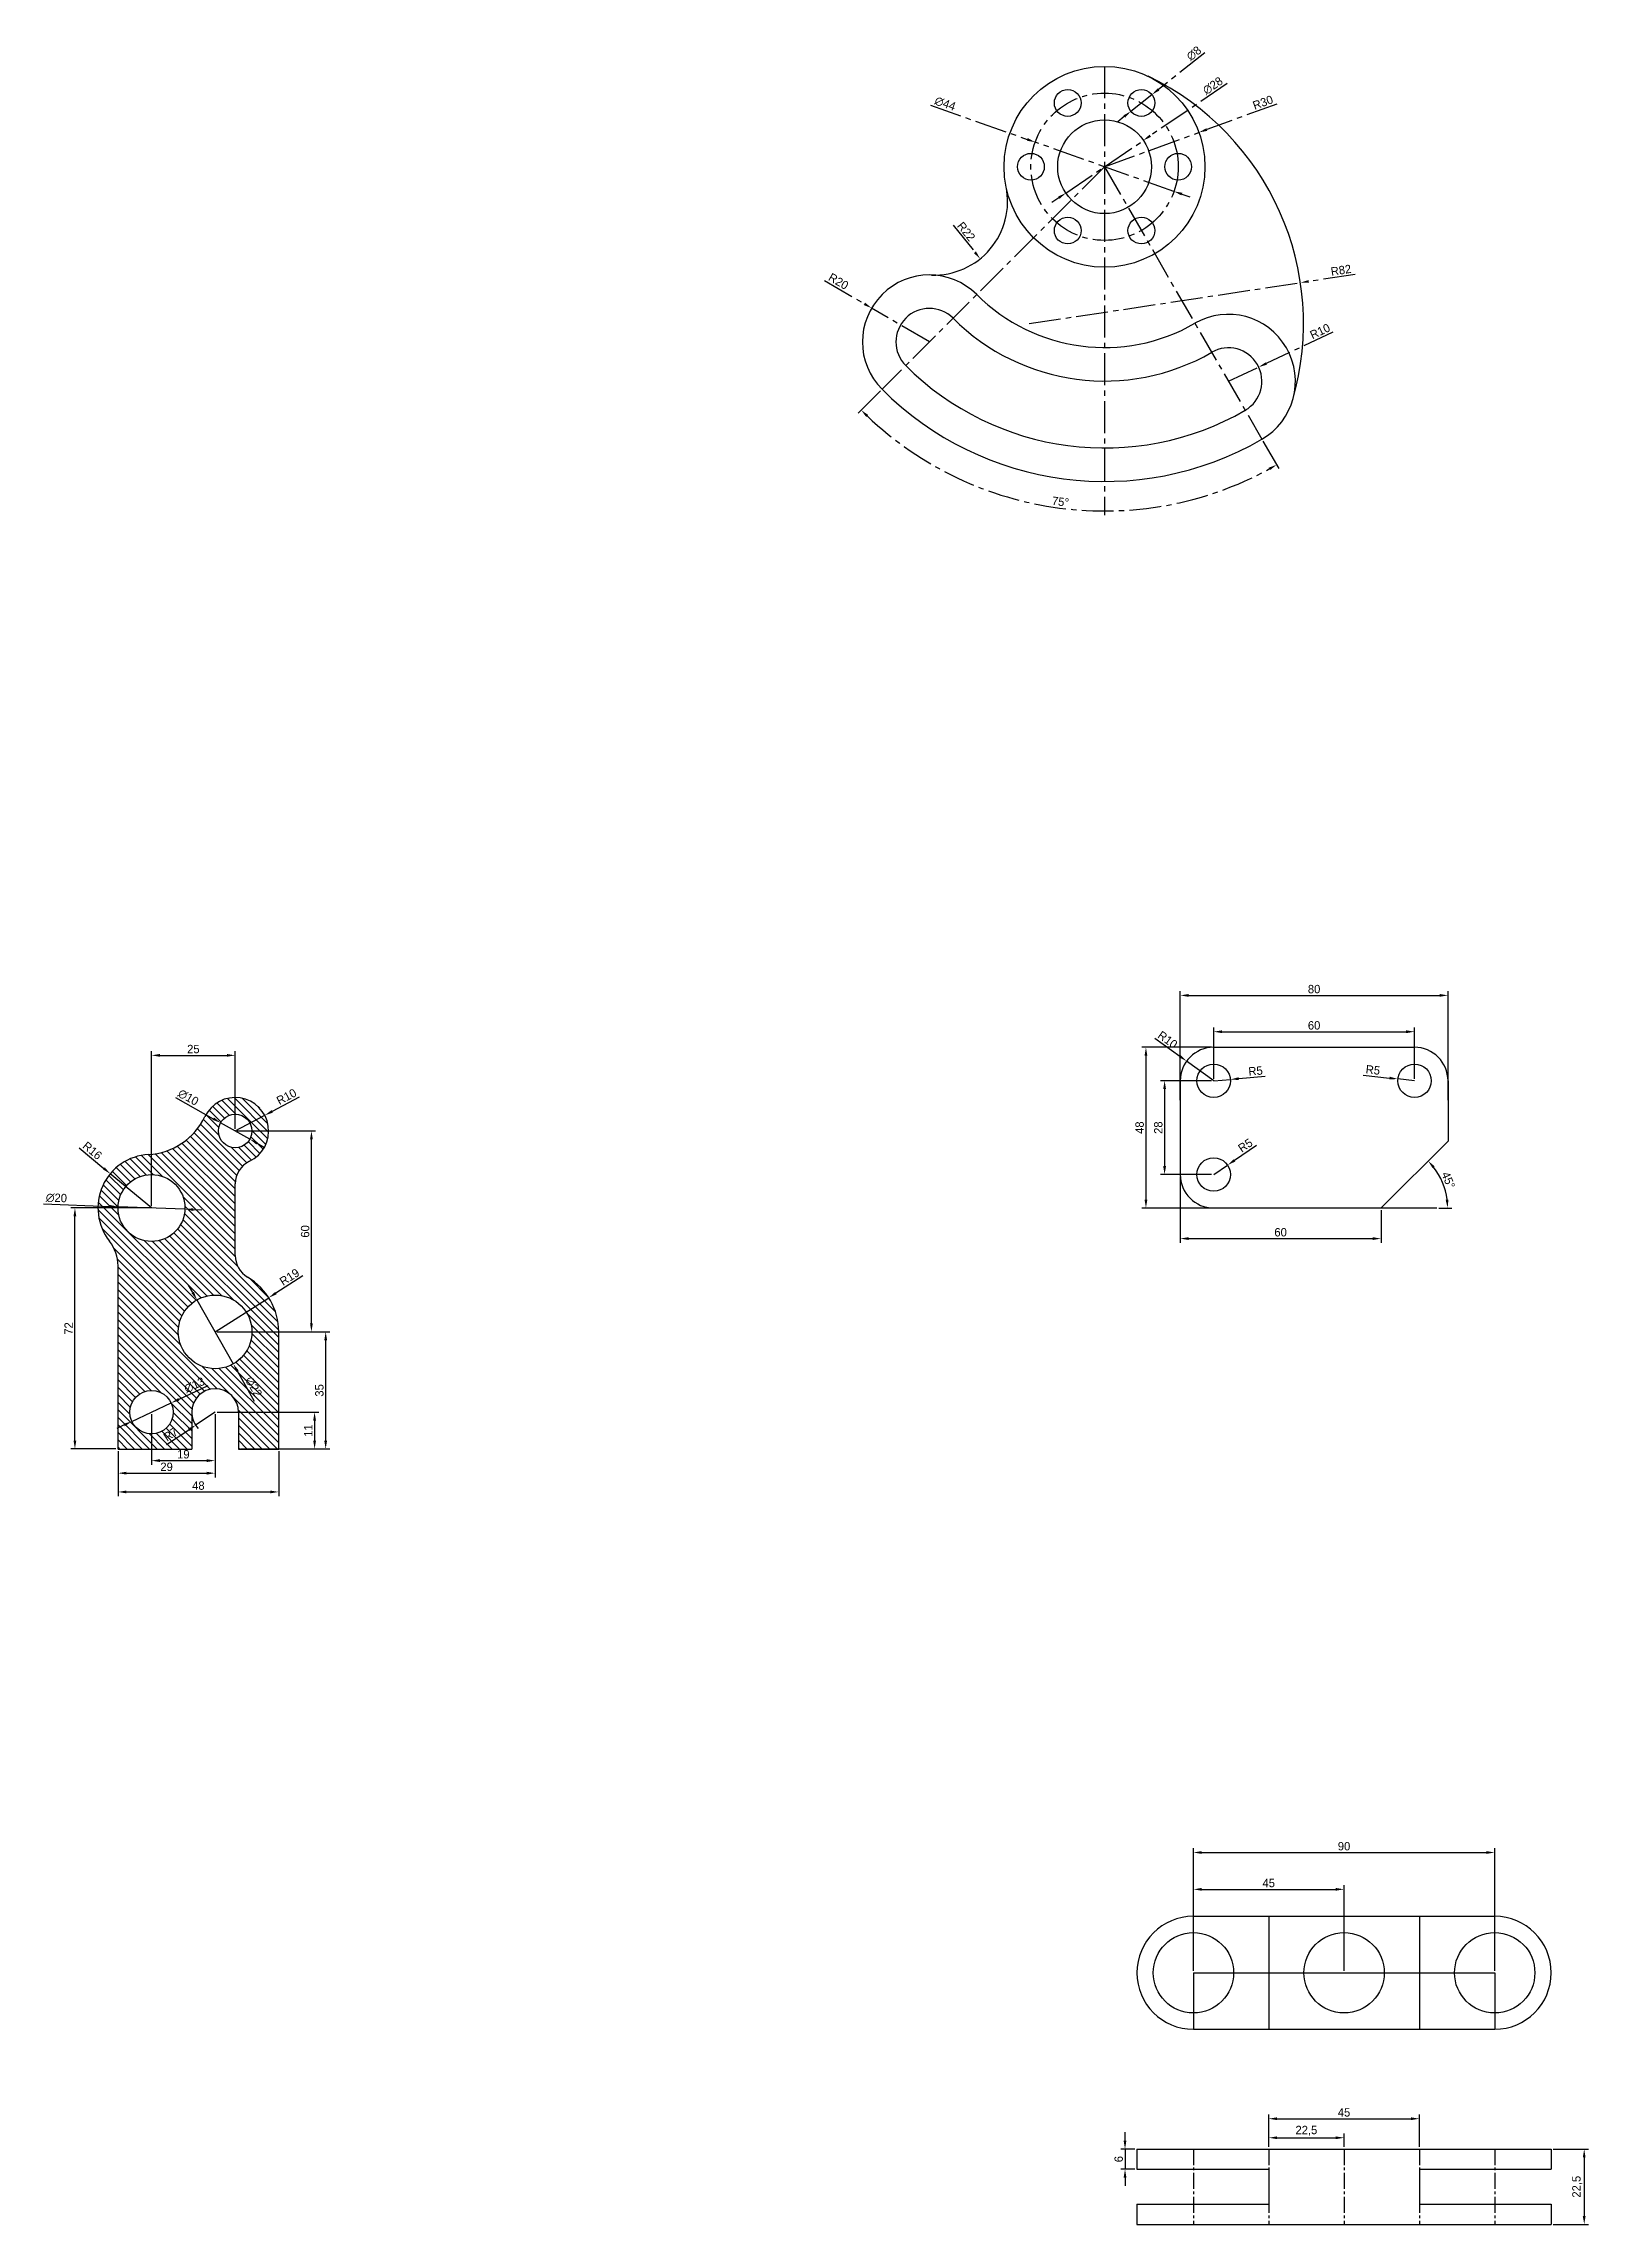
# Model space of a CAD drawing. Header units: millimetres. Extents: x -11614 to -3042, y 13178 to 15416.
# Drawn here: x -6159 to -5697, y 13410 to 14061 of the extents above; entities that cross this region are included whole.
import ezdxf

# ---------------------------------------------------------------- set-up
doc = ezdxf.new("R2010")
doc.units = ezdxf.units.MM
doc.header["$LTSCALE"] = 0.5
doc.header["$PDMODE"] = 34
doc.linetypes.add('CENTER2', pattern=[28.575, 19.05, -3.175, 3.175, -3.175])
doc.dimstyles.new('ISO-25', dxfattribs={"dimtxt": 2.5, "dimasz": 2.5, "dimexe": 1.25, "dimexo": 0.625, "dimtad": 1, "dimtxsty": 'Standard', "dimcen": 2.5, "dimadec": 0, "dimazin": 0, "dimtfac": 1, "dimtmove": 0, "dimatfit": 3, "dimfxl": 1, "dimarcsym": 0})

msp = doc.modelspace()

# ---------------------------------------------------------------- blocks, each defined once
blk = doc.blocks.new('*D226')
at = {"color": 0, "linetype": 'Continuous', "lineweight": -2, "ltscale": 0.5, "transparency": 16777216}
for p, q in [((-6132.61, 13649.76), (-6120.84, 13655.29)), ((-6109.9, 13660.42), (-6118.58, 13656.35)), ((-6134.87, 13648.7), (-6137.13, 13647.64))]:
    blk.add_line(p, q, dxfattribs=at)
at = {"color": 0, "linetype": 'Continuous', "ltscale": 0.5, "transparency": 16777216}
for points in [[(-6118.75, 13656.73), (-6118.4, 13655.97), (-6120.84, 13655.29)], [(-6135.05, 13649.08), (-6134.69, 13648.32), (-6132.61, 13649.76)]]:
    blk.add_solid(points, dxfattribs=at)
at = {"layer": 'Defpoints', "color": 0, "linetype": 'Continuous', "ltscale": 0.5, "transparency": 16777216}
for p in [(-6120.84, 13655.29), (-6132.61, 13649.76)]:
    blk.add_point(p, dxfattribs=at)
at = {"color": 0, "linetype": 'Continuous', "ltscale": 0.5, "transparency": 16777216, "insert": (-6113.9, 13660.61), "char_height": 2.5, "attachment_point": 5, "rotation": 25.14599}
blk.add_mtext('∅13', dxfattribs=at)
blk = doc.blocks.new('*D227')
at = {"color": 0, "linetype": 'Continuous', "lineweight": -2, "ltscale": 0.5, "transparency": 16777216}
for p, q in [((-6114.39, 13688.26), (-6115.63, 13690.44)), ((-6113.16, 13686.09), (-6102.29, 13666.96)), ((-6095.91, 13655.73), (-6101.05, 13664.79))]:
    blk.add_line(p, q, dxfattribs=at)
at = {"color": 0, "linetype": 'Continuous', "ltscale": 0.5, "transparency": 16777216}
for points in [[(-6114.03, 13688.47), (-6114.76, 13688.06), (-6113.16, 13686.09)], [(-6100.69, 13664.99), (-6101.42, 13664.58), (-6102.29, 13666.96)]]:
    blk.add_solid(points, dxfattribs=at)
at = {"layer": 'Defpoints', "color": 0, "linetype": 'Continuous', "ltscale": 0.5, "transparency": 16777216}
for p in [(-6113.16, 13686.09), (-6102.29, 13666.96)]:
    blk.add_point(p, dxfattribs=at)
at = {"color": 0, "linetype": 'Continuous', "ltscale": 0.5, "transparency": 16777216, "insert": (-6096.23, 13660.1), "char_height": 2.5, "attachment_point": 5, "rotation": 299.60431}
blk.add_mtext('∅22', dxfattribs=at)
blk = doc.blocks.new('*D228')
at = {"color": 0, "linetype": 'Continuous', "lineweight": -2, "ltscale": 0.5, "transparency": 16777216}
for p, q in [((-6158.95, 13714.77), (-6139.21, 13714.01)), ((-6116.73, 13713.14), (-6136.72, 13713.91)), ((-6114.23, 13713.04), (-6111.73, 13712.95))]:
    blk.add_line(p, q, dxfattribs=at)
at = {"color": 0, "linetype": 'Continuous', "ltscale": 0.5, "transparency": 16777216}
for points in [[(-6139.2, 13714.42), (-6139.23, 13713.59), (-6136.72, 13713.91)], [(-6114.22, 13713.46), (-6114.25, 13712.63), (-6116.73, 13713.14)]]:
    blk.add_solid(points, dxfattribs=at)
at = {"layer": 'Defpoints', "color": 0, "linetype": 'Continuous', "ltscale": 0.5, "transparency": 16777216}
for p in [(-6136.72, 13713.91), (-6116.73, 13713.14)]:
    blk.add_point(p, dxfattribs=at)
at = {"color": 0, "linetype": 'Continuous', "ltscale": 0.5, "transparency": 16777216, "insert": (-6155.13, 13716.5), "char_height": 2.5, "attachment_point": 5, "rotation": 357.78752}
blk.add_mtext('∅20', dxfattribs=at)
blk = doc.blocks.new('*D229')
at = {"color": 0, "linetype": 'Continuous', "lineweight": -2, "ltscale": 0.5, "transparency": 16777216}
for p, q in [((-6119.57, 13746.55), (-6108.26, 13740.2)), ((-6097.36, 13734.08), (-6106.08, 13738.98)), ((-6095.19, 13732.85), (-6093.01, 13731.63))]:
    blk.add_line(p, q, dxfattribs=at)
at = {"color": 0, "linetype": 'Continuous', "ltscale": 0.5, "transparency": 16777216}
for points in [[(-6108.06, 13740.56), (-6108.47, 13739.84), (-6106.08, 13738.98)], [(-6094.98, 13733.21), (-6095.39, 13732.49), (-6097.36, 13734.08)]]:
    blk.add_solid(points, dxfattribs=at)
at = {"layer": 'Defpoints', "color": 0, "linetype": 'Continuous', "ltscale": 0.5, "transparency": 16777216}
for p in [(-6106.08, 13738.98), (-6097.36, 13734.08)]:
    blk.add_point(p, dxfattribs=at)
at = {"color": 0, "linetype": 'Continuous', "ltscale": 0.5, "transparency": 16777216, "insert": (-6115.74, 13746.55), "char_height": 2.5, "attachment_point": 5, "rotation": 330.66369}
blk.add_mtext('∅10', dxfattribs=at)
blk = doc.blocks.new('*D230')
at = {"color": 0, "linetype": 'Continuous', "lineweight": -2, "ltscale": 0.5, "transparency": 16777216}
for p, q in [((-6148.33, 13731.47), (-6140.95, 13725.35)), ((-6126.72, 13713.53), (-6139.03, 13723.75))]:
    blk.add_line(p, q, dxfattribs=at)
at = {"color": 0, "linetype": 'Continuous', "ltscale": 0.5, "transparency": 16777216}
blk.add_solid([(-6140.69, 13725.67), (-6141.22, 13725.03), (-6139.03, 13723.75)], dxfattribs=at)
at = {"layer": 'Defpoints', "color": 0, "linetype": 'Continuous', "ltscale": 0.5, "transparency": 16777216}
for p in [(-6139.03, 13723.75), (-6126.72, 13713.53)]:
    blk.add_point(p, dxfattribs=at)
at = {"color": 0, "linetype": 'Continuous', "ltscale": 0.5, "transparency": 16777216, "insert": (-6144.4, 13730.65), "char_height": 2.5, "attachment_point": 5, "rotation": 320.2853}
blk.add_mtext('R16', dxfattribs=at)
blk = doc.blocks.new('*D231')
at = {"color": 0, "linetype": 'Continuous', "lineweight": -2, "ltscale": 0.5, "transparency": 16777216}
for p, q in [((-6081.5, 13693.22), (-6089.59, 13688.07)), ((-6107.72, 13676.53), (-6091.7, 13686.73))]:
    blk.add_line(p, q, dxfattribs=at)
at = {"color": 0, "linetype": 'Continuous', "ltscale": 0.5, "transparency": 16777216}
blk.add_solid([(-6089.81, 13688.43), (-6089.36, 13687.72), (-6091.7, 13686.73)], dxfattribs=at)
at = {"layer": 'Defpoints', "color": 0, "linetype": 'Continuous', "ltscale": 0.5, "transparency": 16777216}
for p in [(-6091.7, 13686.73), (-6107.72, 13676.53)]:
    blk.add_point(p, dxfattribs=at)
at = {"color": 0, "linetype": 'Continuous', "ltscale": 0.5, "transparency": 16777216, "insert": (-6085.5, 13692.9), "char_height": 2.5, "attachment_point": 5, "rotation": 32.48787}
blk.add_mtext('R19', dxfattribs=at)
blk = doc.blocks.new('*D232')
at = {"color": 0, "linetype": 'Continuous', "lineweight": -2, "ltscale": 0.5, "transparency": 16777216}
for p, q in [((-6082.58, 13746.67), (-6090.68, 13742.38)), ((-6101.72, 13736.53), (-6092.89, 13741.21))]:
    blk.add_line(p, q, dxfattribs=at)
at = {"color": 0, "linetype": 'Continuous', "ltscale": 0.5, "transparency": 16777216}
blk.add_solid([(-6090.87, 13742.75), (-6090.48, 13742.01), (-6092.89, 13741.21)], dxfattribs=at)
at = {"layer": 'Defpoints', "color": 0, "linetype": 'Continuous', "ltscale": 0.5, "transparency": 16777216}
for p in [(-6092.89, 13741.21), (-6101.72, 13736.53)]:
    blk.add_point(p, dxfattribs=at)
at = {"color": 0, "linetype": 'Continuous', "ltscale": 0.5, "transparency": 16777216, "insert": (-6086.4, 13746.77), "char_height": 2.5, "attachment_point": 5, "rotation": 27.92678}
blk.add_mtext('R10', dxfattribs=at)
blk = doc.blocks.new('*D233')
at = {"color": 0, "linetype": 'Continuous', "lineweight": -2, "ltscale": 0.5, "transparency": 16777216}
for p, q in [((-6107.72, 13652.53), (-6113.55, 13648.64)), ((-6122.21, 13642.85), (-6115.62, 13647.25))]:
    blk.add_line(p, q, dxfattribs=at)
blk.add_arc((-6107.72, 13652.53), 7, 185.11569, 223.96491, dxfattribs=at)
at = {"color": 0, "linetype": 'Continuous', "ltscale": 0.5, "transparency": 16777216}
blk.add_solid([(-6115.86, 13647.6), (-6115.39, 13646.9), (-6113.55, 13648.64)], dxfattribs=at)
at = {"layer": 'Defpoints', "color": 0, "linetype": 'Continuous', "ltscale": 0.5, "transparency": 16777216}
for p in [(-6113.55, 13648.64), (-6107.72, 13652.53)]:
    blk.add_point(p, dxfattribs=at)
at = {"color": 0, "linetype": 'Continuous', "ltscale": 0.5, "transparency": 16777216, "insert": (-6121, 13645.92), "char_height": 2.5, "attachment_point": 5, "rotation": 33.73352}
blk.add_mtext('R7', dxfattribs=at)
blk = doc.blocks.new('*D234')
at = {"color": 0, "linetype": 'Continuous', "lineweight": -2, "ltscale": 0.5, "transparency": 16777216}
for p, q in [((-6126.72, 13651.9), (-6126.72, 13636.81)), ((-6107.72, 13651.9), (-6107.72, 13636.81)), ((-6124.22, 13638.06), (-6110.22, 13638.06))]:
    blk.add_line(p, q, dxfattribs=at)
at = {"color": 0, "linetype": 'Continuous', "ltscale": 0.5, "transparency": 16777216}
for points in [[(-6124.22, 13638.48), (-6124.22, 13637.64), (-6126.72, 13638.06)], [(-6110.22, 13638.48), (-6110.22, 13637.64), (-6107.72, 13638.06)]]:
    blk.add_solid(points, dxfattribs=at)
at = {"layer": 'Defpoints', "color": 0, "linetype": 'Continuous', "ltscale": 0.5, "transparency": 16777216}
for p in [(-6126.72, 13652.53), (-6107.72, 13652.53), (-6107.72, 13638.06)]:
    blk.add_point(p, dxfattribs=at)
at = {"color": 0, "linetype": 'Continuous', "ltscale": 0.5, "transparency": 16777216, "insert": (-6117.22, 13639.94), "char_height": 2.5, "attachment_point": 5}
blk.add_mtext('19', dxfattribs=at)
blk = doc.blocks.new('*D235')
at = {"color": 0, "linetype": 'Continuous', "lineweight": -2, "ltscale": 0.5, "transparency": 16777216}
for p, q in [((-6136.72, 13640.9), (-6136.72, 13633.06)), ((-6107.72, 13640.9), (-6107.72, 13633.06)), ((-6134.22, 13634.31), (-6110.22, 13634.31))]:
    blk.add_line(p, q, dxfattribs=at)
at = {"color": 0, "linetype": 'Continuous', "ltscale": 0.5, "transparency": 16777216}
for points in [[(-6134.22, 13634.73), (-6134.22, 13633.89), (-6136.72, 13634.31)], [(-6110.22, 13634.73), (-6110.22, 13633.89), (-6107.72, 13634.31)]]:
    blk.add_solid(points, dxfattribs=at)
at = {"layer": 'Defpoints', "color": 0, "linetype": 'Continuous', "ltscale": 0.5, "transparency": 16777216}
for p in [(-6136.72, 13641.53), (-6107.72, 13641.53), (-6107.72, 13634.31)]:
    blk.add_point(p, dxfattribs=at)
at = {"color": 0, "linetype": 'Continuous', "ltscale": 0.5, "transparency": 16777216, "insert": (-6122.22, 13636.19), "char_height": 2.5, "attachment_point": 5}
blk.add_mtext('29', dxfattribs=at)
blk = doc.blocks.new('*D236')
at = {"color": 0, "linetype": 'Continuous', "lineweight": -2, "ltscale": 0.5, "transparency": 16777216}
for p, q in [((-6136.72, 13640.9), (-6136.72, 13627.45)), ((-6088.72, 13640.9), (-6088.72, 13627.45)), ((-6134.22, 13628.7), (-6091.22, 13628.7))]:
    blk.add_line(p, q, dxfattribs=at)
at = {"color": 0, "linetype": 'Continuous', "ltscale": 0.5, "transparency": 16777216}
for points in [[(-6134.22, 13629.12), (-6134.22, 13628.29), (-6136.72, 13628.7)], [(-6091.22, 13629.12), (-6091.22, 13628.29), (-6088.72, 13628.7)]]:
    blk.add_solid(points, dxfattribs=at)
at = {"layer": 'Defpoints', "color": 0, "linetype": 'Continuous', "ltscale": 0.5, "transparency": 16777216}
for p in [(-6136.72, 13641.53), (-6088.72, 13641.53), (-6088.72, 13628.7)]:
    blk.add_point(p, dxfattribs=at)
at = {"color": 0, "linetype": 'Continuous', "ltscale": 0.5, "transparency": 16777216, "insert": (-6112.72, 13630.58), "char_height": 2.5, "attachment_point": 5}
blk.add_mtext('48', dxfattribs=at)
blk = doc.blocks.new('*D237')
at = {"color": 0, "linetype": 'Continuous', "lineweight": -2, "ltscale": 0.5, "transparency": 16777216}
for p, q in [((-6107.1, 13652.53), (-6076.75, 13652.53)), ((-6078, 13650.03), (-6078, 13644.03)), ((-6088.1, 13641.53), (-6076.75, 13641.53))]:
    blk.add_line(p, q, dxfattribs=at)
at = {"color": 0, "linetype": 'Continuous', "ltscale": 0.5, "transparency": 16777216}
for points in [[(-6078.42, 13650.03), (-6077.59, 13650.03), (-6078, 13652.53)], [(-6078.42, 13644.03), (-6077.59, 13644.03), (-6078, 13641.53)]]:
    blk.add_solid(points, dxfattribs=at)
at = {"layer": 'Defpoints', "color": 0, "linetype": 'Continuous', "ltscale": 0.5, "transparency": 16777216}
for p in [(-6107.72, 13652.53), (-6088.72, 13641.53), (-6078, 13641.53)]:
    blk.add_point(p, dxfattribs=at)
at = {"color": 0, "linetype": 'Continuous', "ltscale": 0.5, "transparency": 16777216, "insert": (-6079.88, 13647.03), "char_height": 2.5, "attachment_point": 5, "rotation": 90}
blk.add_mtext('11', dxfattribs=at)
blk = doc.blocks.new('*D238')
at = {"color": 0, "linetype": 'Continuous', "lineweight": -2, "ltscale": 0.5, "transparency": 16777216}
for p, q in [((-6107.1, 13676.53), (-6073.44, 13676.53)), ((-6074.69, 13644.03), (-6074.69, 13674.03)), ((-6100.1, 13641.53), (-6073.44, 13641.53))]:
    blk.add_line(p, q, dxfattribs=at)
at = {"color": 0, "linetype": 'Continuous', "ltscale": 0.5, "transparency": 16777216}
for points in [[(-6075.11, 13674.03), (-6074.28, 13674.03), (-6074.69, 13676.53)], [(-6075.11, 13644.03), (-6074.28, 13644.03), (-6074.69, 13641.53)]]:
    blk.add_solid(points, dxfattribs=at)
at = {"layer": 'Defpoints', "color": 0, "linetype": 'Continuous', "ltscale": 0.5, "transparency": 16777216}
for p in [(-6107.72, 13676.53), (-6074.69, 13676.53), (-6100.72, 13641.53)]:
    blk.add_point(p, dxfattribs=at)
at = {"color": 0, "linetype": 'Continuous', "ltscale": 0.5, "transparency": 16777216, "insert": (-6076.57, 13659.03), "char_height": 2.5, "attachment_point": 5, "rotation": 90}
blk.add_mtext('35', dxfattribs=at)
blk = doc.blocks.new('*D239')
at = {"color": 0, "linetype": 'Continuous', "lineweight": -2, "ltscale": 0.5, "transparency": 16777216}
for p, q in [((-6101.1, 13736.53), (-6077.7, 13736.53)), ((-6078.95, 13679.03), (-6078.95, 13734.03)), ((-6107.1, 13676.53), (-6077.7, 13676.53))]:
    blk.add_line(p, q, dxfattribs=at)
at = {"color": 0, "linetype": 'Continuous', "ltscale": 0.5, "transparency": 16777216}
for points in [[(-6079.36, 13734.03), (-6078.53, 13734.03), (-6078.95, 13736.53)], [(-6079.36, 13679.03), (-6078.53, 13679.03), (-6078.95, 13676.53)]]:
    blk.add_solid(points, dxfattribs=at)
at = {"layer": 'Defpoints', "color": 0, "linetype": 'Continuous', "ltscale": 0.5, "transparency": 16777216}
for p in [(-6101.72, 13736.53), (-6078.95, 13736.53), (-6107.72, 13676.53)]:
    blk.add_point(p, dxfattribs=at)
at = {"color": 0, "linetype": 'Continuous', "ltscale": 0.5, "transparency": 16777216, "insert": (-6080.82, 13706.53), "char_height": 2.5, "attachment_point": 5, "rotation": 90}
blk.add_mtext('60', dxfattribs=at)
blk = doc.blocks.new('*D240')
at = {"color": 0, "linetype": 'Continuous', "lineweight": -2, "ltscale": 0.5, "transparency": 16777216}
for p, q in [((-6126.72, 13714.15), (-6126.72, 13760.36)), ((-6124.22, 13759.11), (-6104.22, 13759.11)), ((-6101.72, 13737.15), (-6101.72, 13760.36))]:
    blk.add_line(p, q, dxfattribs=at)
at = {"color": 0, "linetype": 'Continuous', "ltscale": 0.5, "transparency": 16777216}
for points in [[(-6124.22, 13759.53), (-6124.22, 13758.7), (-6126.72, 13759.11)], [(-6104.22, 13759.53), (-6104.22, 13758.7), (-6101.72, 13759.11)]]:
    blk.add_solid(points, dxfattribs=at)
at = {"layer": 'Defpoints', "color": 0, "linetype": 'Continuous', "ltscale": 0.5, "transparency": 16777216}
for p in [(-6101.72, 13759.11), (-6101.72, 13736.53), (-6126.72, 13713.53)]:
    blk.add_point(p, dxfattribs=at)
at = {"color": 0, "linetype": 'Continuous', "ltscale": 0.5, "transparency": 16777216, "insert": (-6114.22, 13760.99), "char_height": 2.5, "attachment_point": 5}
blk.add_mtext('25', dxfattribs=at)
blk = doc.blocks.new('*D241')
at = {"color": 0, "linetype": 'Continuous', "lineweight": -2, "ltscale": 0.5, "transparency": 16777216}
for p, q in [((-6127.35, 13713.53), (-6150.85, 13713.53)), ((-6149.6, 13644.03), (-6149.6, 13711.03)), ((-6137.35, 13641.53), (-6150.85, 13641.53))]:
    blk.add_line(p, q, dxfattribs=at)
at = {"color": 0, "linetype": 'Continuous', "ltscale": 0.5, "transparency": 16777216}
for points in [[(-6150.02, 13711.03), (-6149.19, 13711.03), (-6149.6, 13713.53)], [(-6150.02, 13644.03), (-6149.19, 13644.03), (-6149.6, 13641.53)]]:
    blk.add_solid(points, dxfattribs=at)
at = {"layer": 'Defpoints', "color": 0, "linetype": 'Continuous', "ltscale": 0.5, "transparency": 16777216}
for p in [(-6149.6, 13713.53), (-6126.72, 13713.53), (-6136.72, 13641.53)]:
    blk.add_point(p, dxfattribs=at)
at = {"color": 0, "linetype": 'Continuous', "ltscale": 0.5, "transparency": 16777216, "insert": (-6151.48, 13677.53), "char_height": 2.5, "attachment_point": 5, "rotation": 90}
blk.add_mtext('72', dxfattribs=at)
blk = doc.blocks.new('*D175')
at = {"color": 0, "linetype": 'CENTER2', "lineweight": -2, "transparency": 16777216}
for p, q in [((-5893.99, 14042.96), (-5865.11, 14032.73)), ((-5821.28, 14017.21), (-5862.76, 14031.9)), ((-5818.93, 14016.37), (-5816.57, 14015.54))]:
    blk.add_line(p, q, dxfattribs=at)
at = {"color": 0, "linetype": 'CENTER2', "transparency": 16777216}
for points in [[(-5864.98, 14033.13), (-5865.25, 14032.34), (-5862.76, 14031.9)], [(-5818.79, 14016.77), (-5819.07, 14015.98), (-5821.28, 14017.21)]]:
    blk.add_solid(points, dxfattribs=at)
at = {"layer": 'Defpoints', "color": 0, "linetype": 'CENTER2', "transparency": 16777216}
for p in [(-5862.76, 14031.9), (-5821.28, 14017.21)]:
    blk.add_point(p, dxfattribs=at)
at = {"color": 0, "linetype": 'CENTER2', "transparency": 16777216, "insert": (-5889.63, 14043.4), "char_height": 2.5, "attachment_point": 5, "rotation": 340.49611}
blk.add_mtext('∅44', dxfattribs=at)
blk = doc.blocks.new('*D176')
at = {"color": 0, "linetype": 'CENTER2', "lineweight": -2, "transparency": 16777216}
for p, q in [((-5805.36, 14049.42), (-5828.36, 14033.81)), ((-5853.61, 14016.7), (-5830.43, 14032.41)), ((-5855.68, 14015.29), (-5857.75, 14013.89))]:
    blk.add_line(p, q, dxfattribs=at)
at = {"color": 0, "linetype": 'CENTER2', "transparency": 16777216}
for points in [[(-5828.6, 14034.16), (-5828.13, 14033.47), (-5830.43, 14032.41)], [(-5855.91, 14015.64), (-5855.44, 14014.95), (-5853.61, 14016.7)]]:
    blk.add_solid(points, dxfattribs=at)
at = {"layer": 'Defpoints', "color": 0, "linetype": 'CENTER2', "transparency": 16777216}
for p in [(-5830.43, 14032.41), (-5853.61, 14016.7)]:
    blk.add_point(p, dxfattribs=at)
at = {"color": 0, "linetype": 'CENTER2', "transparency": 16777216, "insert": (-5809.68, 14048.75), "char_height": 2.5, "attachment_point": 5, "rotation": 34.14376}
blk.add_mtext('∅28', dxfattribs=at)
blk = doc.blocks.new('*D177')
at = {"color": 0, "linetype": 'CENTER2', "lineweight": -2, "transparency": 16777216}
for p, q in [((-5812.03, 14058.62), (-5825.92, 14047.64)), ((-5834.16, 14041.12), (-5827.88, 14046.09)), ((-5836.12, 14039.57), (-5838.08, 14038.02))]:
    blk.add_line(p, q, dxfattribs=at)
at = {"color": 0, "linetype": 'CENTER2', "transparency": 16777216}
for points in [[(-5826.18, 14047.96), (-5825.66, 14047.31), (-5827.88, 14046.09)], [(-5836.38, 14039.9), (-5835.86, 14039.25), (-5834.16, 14041.12)]]:
    blk.add_solid(points, dxfattribs=at)
at = {"layer": 'Defpoints', "color": 0, "linetype": 'CENTER2', "transparency": 16777216}
for p in [(-5827.88, 14046.09), (-5834.16, 14041.12)]:
    blk.add_point(p, dxfattribs=at)
at = {"color": 0, "linetype": 'CENTER2', "transparency": 16777216, "insert": (-5815.32, 14058.41), "char_height": 2.5, "attachment_point": 5, "rotation": 38.33051}
blk.add_mtext('∅8', dxfattribs=at)
blk = doc.blocks.new('*D178')
at = {"color": 0, "linetype": 'CENTER2', "lineweight": -2, "transparency": 16777216}
for p, q in [((-5790.55, 14043.28), (-5811.48, 14035.67)), ((-5842.02, 14024.55), (-5813.83, 14034.81))]:
    blk.add_line(p, q, dxfattribs=at)
at = {"color": 0, "linetype": 'CENTER2', "transparency": 16777216}
blk.add_solid([(-5811.62, 14036.06), (-5811.34, 14035.27), (-5813.83, 14034.81)], dxfattribs=at)
at = {"layer": 'Defpoints', "color": 0, "linetype": 'CENTER2', "transparency": 16777216}
for p in [(-5813.83, 14034.81), (-5842.02, 14024.55)]:
    blk.add_point(p, dxfattribs=at)
at = {"color": 0, "linetype": 'CENTER2', "transparency": 16777216, "insert": (-5794.72, 14043.76), "char_height": 2.5, "attachment_point": 5, "rotation": 19.99362}
blk.add_mtext('R30', dxfattribs=at)
blk = doc.blocks.new('*D179')
at = {"color": 0, "linetype": 'CENTER2', "lineweight": -2, "transparency": 16777216}
for p, q in [((-5864.58, 13977.7), (-5783.49, 13989.93)), ((-5767.19, 13992.38), (-5781.02, 13990.3))]:
    blk.add_line(p, q, dxfattribs=at)
at = {"color": 0, "linetype": 'CENTER2', "transparency": 16777216}
blk.add_solid([(-5781.08, 13990.71), (-5780.96, 13989.89), (-5783.49, 13989.93)], dxfattribs=at)
at = {"layer": 'Defpoints', "color": 0, "linetype": 'CENTER2', "transparency": 16777216}
for p in [(-5783.49, 13989.93), (-5864.58, 13977.7)]:
    blk.add_point(p, dxfattribs=at)
at = {"color": 0, "linetype": 'CENTER2', "transparency": 16777216, "insert": (-5771.39, 13993.65), "char_height": 2.5, "attachment_point": 5, "rotation": 8.57446}
blk.add_mtext('R82', dxfattribs=at)
blk = doc.blocks.new('*D180')
at = {"color": 0, "linetype": 'CENTER2', "lineweight": -2, "transparency": 16777216}
blk.add_line((-5887.28, 14007.13), (-5880.75, 13999.02), dxfattribs=at)
at = {"color": 0, "linetype": 'CENTER2', "transparency": 16777216}
blk.add_solid([(-5880.43, 13999.28), (-5881.07, 13998.76), (-5879.18, 13997.07)], dxfattribs=at)
at = {"layer": 'Defpoints', "color": 0, "linetype": 'CENTER2', "transparency": 16777216}
for p in [(-5892.98, 14014.2), (-5879.18, 13997.07)]:
    blk.add_point(p, dxfattribs=at)
at = {"color": 0, "linetype": 'CENTER2', "transparency": 16777216, "insert": (-5883.34, 14005.22), "char_height": 2.5, "attachment_point": 5, "rotation": 308.84515}
blk.add_mtext('R22', dxfattribs=at)
blk = doc.blocks.new('*D181')
at = {"color": 0, "linetype": 'CENTER2', "lineweight": -2, "transparency": 16777216}
for p, q in [((-5925.69, 13990.59), (-5913.76, 13983.6)), ((-5894.35, 13972.23), (-5911.6, 13982.34))]:
    blk.add_line(p, q, dxfattribs=at)
at = {"color": 0, "linetype": 'CENTER2', "transparency": 16777216}
blk.add_solid([(-5913.55, 13983.96), (-5913.97, 13983.24), (-5911.6, 13982.34)], dxfattribs=at)
at = {"layer": 'Defpoints', "color": 0, "linetype": 'CENTER2', "transparency": 16777216}
for p in [(-5911.6, 13982.34), (-5894.35, 13972.23)]:
    blk.add_point(p, dxfattribs=at)
at = {"color": 0, "linetype": 'CENTER2', "transparency": 16777216, "insert": (-5921.5, 13990.32), "char_height": 2.5, "attachment_point": 5, "rotation": 329.62567}
blk.add_mtext('R20', dxfattribs=at)
blk = doc.blocks.new('*D182')
at = {"color": 0, "linetype": 'CENTER2', "lineweight": -2, "transparency": 16777216}
for p, q in [((-5773.83, 13975.12), (-5793.71, 13965.78)), ((-5805.02, 13960.47), (-5795.97, 13964.72))]:
    blk.add_line(p, q, dxfattribs=at)
at = {"color": 0, "linetype": 'CENTER2', "transparency": 16777216}
blk.add_solid([(-5793.88, 13966.16), (-5793.53, 13965.41), (-5795.97, 13964.72)], dxfattribs=at)
at = {"layer": 'Defpoints', "color": 0, "linetype": 'CENTER2', "transparency": 16777216}
for p in [(-5805.02, 13960.47), (-5795.97, 13964.72)]:
    blk.add_point(p, dxfattribs=at)
at = {"color": 0, "linetype": 'CENTER2', "transparency": 16777216, "insert": (-5777.65, 13975.4), "char_height": 2.5, "attachment_point": 5, "rotation": 25.17017}
blk.add_mtext('R10', dxfattribs=at)
blk = doc.blocks.new('*D183')
at = {"color": 0, "linetype": 'CENTER2', "lineweight": -2, "transparency": 16777216}
for p, q in [((-5908.93, 13957.64), (-5915.6, 13950.97)), ((-5794.71, 13942.61), (-5789.99, 13934.44))]:
    blk.add_line(p, q, dxfattribs=at)
blk.add_arc((-5842.02, 14024.55), 102.81, 226.39334, 298.60666, dxfattribs=at)
at = {"color": 0, "linetype": 'CENTER2', "transparency": 16777216}
for points in [[(-5913.22, 13949.81), (-5912.63, 13950.41), (-5914.71, 13951.86)], [(-5793, 13934.66), (-5792.59, 13933.93), (-5790.62, 13935.52)]]:
    blk.add_solid(points, dxfattribs=at)
at = {"layer": 'Defpoints', "color": 0, "linetype": 'CENTER2', "transparency": 16777216}
for p in [(-5842.02, 14024.55), (-5908.49, 13958.08), (-5795.02, 13943.15), (-5877.18, 13927.95)]:
    blk.add_point(p, dxfattribs=at)
at = {"color": 0, "linetype": 'CENTER2', "transparency": 16777216, "insert": (-5855.19, 13924.49), "char_height": 2.5, "attachment_point": 5, "rotation": 352.5}
blk.add_mtext('75°', dxfattribs=at)
blk = doc.blocks.new('*D245')
at = {"color": 0, "linetype": 'Continuous', "lineweight": -2, "ltscale": 0.5, "transparency": 16777216}
for p, q in [((-5796.67, 13732.19), (-5803.22, 13727.74)), ((-5809.42, 13723.52), (-5805.28, 13726.33))]:
    blk.add_line(p, q, dxfattribs=at)
at = {"color": 0, "linetype": 'Continuous', "ltscale": 0.5, "transparency": 16777216}
blk.add_solid([(-5803.45, 13728.08), (-5802.98, 13727.39), (-5805.28, 13726.33)], dxfattribs=at)
at = {"layer": 'Defpoints', "color": 0, "linetype": 'Continuous', "ltscale": 0.5, "transparency": 16777216}
for p in [(-5805.28, 13726.33), (-5809.42, 13723.52)]:
    blk.add_point(p, dxfattribs=at)
at = {"color": 0, "linetype": 'Continuous', "ltscale": 0.5, "transparency": 16777216, "insert": (-5799.96, 13732.22), "char_height": 2.5, "attachment_point": 5, "rotation": 34.20288}
blk.add_mtext('R5', dxfattribs=at)
blk = doc.blocks.new('*D242')
at = {"color": 0, "linetype": 'Continuous', "lineweight": -2, "ltscale": 0.5, "transparency": 16777216}
for p, q in [((-5809.42, 13751.52), (-5804.44, 13751.94)), ((-5794.06, 13752.81), (-5801.95, 13752.15))]:
    blk.add_line(p, q, dxfattribs=at)
at = {"color": 0, "linetype": 'Continuous', "ltscale": 0.5, "transparency": 16777216}
blk.add_solid([(-5801.98, 13752.56), (-5801.91, 13751.73), (-5804.44, 13751.94)], dxfattribs=at)
at = {"layer": 'Defpoints', "color": 0, "linetype": 'Continuous', "ltscale": 0.5, "transparency": 16777216}
for p in [(-5804.44, 13751.94), (-5809.42, 13751.52)]:
    blk.add_point(p, dxfattribs=at)
at = {"color": 0, "linetype": 'Continuous', "ltscale": 0.5, "transparency": 16777216, "insert": (-5796.91, 13754.45), "char_height": 2.5, "attachment_point": 5, "rotation": 4.77927}
blk.add_mtext('R5', dxfattribs=at)
blk = doc.blocks.new('*D243')
at = {"color": 0, "linetype": 'Continuous', "lineweight": -2, "ltscale": 0.5, "transparency": 16777216}
for p, q in [((-5764.75, 13753.18), (-5756.88, 13752.33)), ((-5749.42, 13751.52), (-5754.39, 13752.06))]:
    blk.add_line(p, q, dxfattribs=at)
at = {"color": 0, "linetype": 'Continuous', "ltscale": 0.5, "transparency": 16777216}
blk.add_solid([(-5756.83, 13752.74), (-5756.92, 13751.91), (-5754.39, 13752.06)], dxfattribs=at)
at = {"layer": 'Defpoints', "color": 0, "linetype": 'Continuous', "ltscale": 0.5, "transparency": 16777216}
for p in [(-5754.39, 13752.06), (-5749.42, 13751.52)]:
    blk.add_point(p, dxfattribs=at)
at = {"color": 0, "linetype": 'Continuous', "ltscale": 0.5, "transparency": 16777216, "insert": (-5761.85, 13754.75), "char_height": 2.5, "attachment_point": 5, "rotation": 353.8429}
blk.add_mtext('R5', dxfattribs=at)
blk = doc.blocks.new('*D244')
at = {"color": 0, "linetype": 'Continuous', "lineweight": -2, "ltscale": 0.5, "transparency": 16777216}
for p, q in [((-5826.98, 13764.22), (-5819.55, 13758.85)), ((-5809.42, 13751.52), (-5817.52, 13757.38))]:
    blk.add_line(p, q, dxfattribs=at)
at = {"color": 0, "linetype": 'Continuous', "ltscale": 0.5, "transparency": 16777216}
blk.add_solid([(-5819.3, 13759.18), (-5819.79, 13758.51), (-5817.52, 13757.38)], dxfattribs=at)
at = {"layer": 'Defpoints', "color": 0, "linetype": 'Continuous', "ltscale": 0.5, "transparency": 16777216}
for p in [(-5817.52, 13757.38), (-5809.42, 13751.52)]:
    blk.add_point(p, dxfattribs=at)
at = {"color": 0, "linetype": 'Continuous', "ltscale": 0.5, "transparency": 16777216, "insert": (-5823.18, 13763.78), "char_height": 2.5, "attachment_point": 5, "rotation": 324.12961}
blk.add_mtext('R10', dxfattribs=at)
blk = doc.blocks.new('*D246')
at = {"color": 0, "linetype": 'Continuous', "lineweight": -2, "ltscale": 0.5, "transparency": 16777216}
for p, q in [((-5809.42, 13752.15), (-5809.42, 13767.43)), ((-5806.92, 13766.18), (-5751.92, 13766.18)), ((-5749.42, 13752.15), (-5749.42, 13767.43))]:
    blk.add_line(p, q, dxfattribs=at)
at = {"color": 0, "linetype": 'Continuous', "ltscale": 0.5, "transparency": 16777216}
for points in [[(-5806.92, 13766.6), (-5806.92, 13765.76), (-5809.42, 13766.18)], [(-5751.92, 13766.6), (-5751.92, 13765.76), (-5749.42, 13766.18)]]:
    blk.add_solid(points, dxfattribs=at)
at = {"layer": 'Defpoints', "color": 0, "linetype": 'Continuous', "ltscale": 0.5, "transparency": 16777216}
for p in [(-5749.42, 13766.18), (-5809.42, 13751.52), (-5749.42, 13751.52)]:
    blk.add_point(p, dxfattribs=at)
at = {"color": 0, "linetype": 'Continuous', "ltscale": 0.5, "transparency": 16777216, "insert": (-5779.42, 13768.06), "char_height": 2.5, "attachment_point": 5}
blk.add_mtext('60', dxfattribs=at)
blk = doc.blocks.new('*D247')
at = {"color": 0, "linetype": 'Continuous', "lineweight": -2, "ltscale": 0.5, "transparency": 16777216}
for p, q in [((-5819.42, 13745.73), (-5819.42, 13778.28)), ((-5739.42, 13745.73), (-5739.42, 13778.28)), ((-5816.92, 13777.03), (-5741.92, 13777.03))]:
    blk.add_line(p, q, dxfattribs=at)
at = {"color": 0, "linetype": 'Continuous', "ltscale": 0.5, "transparency": 16777216}
for points in [[(-5816.92, 13777.44), (-5816.92, 13776.61), (-5819.42, 13777.03)], [(-5741.92, 13777.44), (-5741.92, 13776.61), (-5739.42, 13777.03)]]:
    blk.add_solid(points, dxfattribs=at)
at = {"layer": 'Defpoints', "color": 0, "linetype": 'Continuous', "ltscale": 0.5, "transparency": 16777216}
for p in [(-5739.42, 13777.03), (-5819.42, 13745.11), (-5739.42, 13745.11)]:
    blk.add_point(p, dxfattribs=at)
at = {"color": 0, "linetype": 'Continuous', "ltscale": 0.5, "transparency": 16777216, "insert": (-5779.42, 13778.9), "char_height": 2.5, "attachment_point": 5}
blk.add_mtext('80', dxfattribs=at)
blk = doc.blocks.new('*D248')
at = {"color": 0, "linetype": 'Continuous', "lineweight": -2, "ltscale": 0.5, "transparency": 16777216}
for p, q in [((-5810.04, 13751.52), (-5825.33, 13751.52)), ((-5824.08, 13749.02), (-5824.08, 13726.02)), ((-5810.04, 13723.52), (-5825.33, 13723.52))]:
    blk.add_line(p, q, dxfattribs=at)
at = {"color": 0, "linetype": 'Continuous', "ltscale": 0.5, "transparency": 16777216}
for points in [[(-5824.5, 13749.02), (-5823.66, 13749.02), (-5824.08, 13751.52)], [(-5824.5, 13726.02), (-5823.66, 13726.02), (-5824.08, 13723.52)]]:
    blk.add_solid(points, dxfattribs=at)
at = {"layer": 'Defpoints', "color": 0, "linetype": 'Continuous', "ltscale": 0.5, "transparency": 16777216}
for p in [(-5809.42, 13751.52), (-5824.08, 13723.52), (-5809.42, 13723.52)]:
    blk.add_point(p, dxfattribs=at)
at = {"color": 0, "linetype": 'Continuous', "ltscale": 0.5, "transparency": 16777216, "insert": (-5825.95, 13737.52), "char_height": 2.5, "attachment_point": 5, "rotation": 90}
blk.add_mtext('28', dxfattribs=at)
blk = doc.blocks.new('*D249')
at = {"color": 0, "linetype": 'Continuous', "lineweight": -2, "ltscale": 0.5, "transparency": 16777216}
for p, q in [((-5819.42, 13722.9), (-5819.42, 13703.13)), ((-5759.42, 13712.9), (-5759.42, 13703.13)), ((-5816.92, 13704.38), (-5761.92, 13704.38))]:
    blk.add_line(p, q, dxfattribs=at)
at = {"color": 0, "linetype": 'Continuous', "ltscale": 0.5, "transparency": 16777216}
for points in [[(-5816.92, 13704.8), (-5816.92, 13703.97), (-5819.42, 13704.38)], [(-5761.92, 13704.8), (-5761.92, 13703.97), (-5759.42, 13704.38)]]:
    blk.add_solid(points, dxfattribs=at)
at = {"layer": 'Defpoints', "color": 0, "linetype": 'Continuous', "ltscale": 0.5, "transparency": 16777216}
for p in [(-5819.42, 13723.52), (-5759.42, 13713.52), (-5759.42, 13704.38)]:
    blk.add_point(p, dxfattribs=at)
at = {"color": 0, "linetype": 'Continuous', "ltscale": 0.5, "transparency": 16777216, "insert": (-5789.42, 13706.26), "char_height": 2.5, "attachment_point": 5}
blk.add_mtext('60', dxfattribs=at)
blk = doc.blocks.new('*D250')
at = {"color": 0, "linetype": 'Continuous', "lineweight": -2, "ltscale": 0.5, "transparency": 16777216}
for p, q in [((-5810.04, 13761.52), (-5830.91, 13761.52)), ((-5829.66, 13759.02), (-5829.66, 13716.02)), ((-5810.04, 13713.52), (-5830.91, 13713.52))]:
    blk.add_line(p, q, dxfattribs=at)
at = {"color": 0, "linetype": 'Continuous', "ltscale": 0.5, "transparency": 16777216}
for points in [[(-5830.07, 13759.02), (-5829.24, 13759.02), (-5829.66, 13761.52)], [(-5830.07, 13716.02), (-5829.24, 13716.02), (-5829.66, 13713.52)]]:
    blk.add_solid(points, dxfattribs=at)
at = {"layer": 'Defpoints', "color": 0, "linetype": 'Continuous', "ltscale": 0.5, "transparency": 16777216}
for p in [(-5809.42, 13761.52), (-5829.66, 13713.52), (-5809.42, 13713.52)]:
    blk.add_point(p, dxfattribs=at)
at = {"color": 0, "linetype": 'Continuous', "ltscale": 0.5, "transparency": 16777216, "insert": (-5831.53, 13737.52), "char_height": 2.5, "attachment_point": 5, "rotation": 90}
blk.add_mtext('48', dxfattribs=at)
blk = doc.blocks.new('*D251')
at = {"color": 0, "linetype": 'Continuous', "lineweight": -2, "ltscale": 0.5, "transparency": 16777216}
blk.add_line((-5742.13, 13713.52), (-5738.29, 13713.52), dxfattribs=at)
blk.add_arc((-5759.42, 13713.52), 19.88, 7.21104, 37.78896, dxfattribs=at)
at = {"color": 0, "linetype": 'Continuous', "ltscale": 0.5, "transparency": 16777216}
for points in [[(-5744.02, 13725.43), (-5743.4, 13725.98), (-5745.36, 13727.58)], [(-5739.28, 13716.04), (-5740.12, 13715.99), (-5739.54, 13713.52)]]:
    blk.add_solid(points, dxfattribs=at)
at = {"layer": 'Defpoints', "color": 0, "linetype": 'Continuous', "ltscale": 0.5, "transparency": 16777216}
for p in [(-5739.42, 13733.52), (-5759.42, 13713.52), (-5759.42, 13713.52), (-5742.76, 13713.52), (-5740.22, 13718.67)]:
    blk.add_point(p, dxfattribs=at)
at = {"color": 0, "linetype": 'Continuous', "ltscale": 0.5, "transparency": 16777216, "insert": (-5739.32, 13721.85), "char_height": 2.5, "attachment_point": 5, "rotation": 292.5}
blk.add_mtext('45°', dxfattribs=at)
blk = doc.blocks.new('*D252')
at = {"color": 0, "linetype": 'Continuous', "lineweight": -2, "ltscale": 0.5, "transparency": 16777216}
for p, q in [((-5815.47, 13485.69), (-5815.47, 13511.24)), ((-5770.47, 13485.69), (-5770.47, 13511.24)), ((-5812.97, 13509.99), (-5772.97, 13509.99))]:
    blk.add_line(p, q, dxfattribs=at)
at = {"color": 0, "linetype": 'Continuous', "ltscale": 0.5, "transparency": 16777216}
for points in [[(-5812.97, 13510.41), (-5812.97, 13509.58), (-5815.47, 13509.99)], [(-5772.97, 13510.41), (-5772.97, 13509.58), (-5770.47, 13509.99)]]:
    blk.add_solid(points, dxfattribs=at)
at = {"layer": 'Defpoints', "color": 0, "linetype": 'Continuous', "ltscale": 0.5, "transparency": 16777216}
for p in [(-5770.47, 13509.99), (-5815.47, 13485.07), (-5770.47, 13485.07)]:
    blk.add_point(p, dxfattribs=at)
at = {"color": 0, "linetype": 'Continuous', "ltscale": 0.5, "transparency": 16777216, "insert": (-5792.97, 13511.87), "char_height": 2.5, "attachment_point": 5}
blk.add_mtext('45', dxfattribs=at)
blk = doc.blocks.new('*D253')
at = {"color": 0, "linetype": 'Continuous', "lineweight": -2, "ltscale": 0.5, "transparency": 16777216}
for p, q in [((-5815.47, 13485.69), (-5815.47, 13522.25)), ((-5812.97, 13521), (-5727.97, 13521)), ((-5725.47, 13485.69), (-5725.47, 13522.25))]:
    blk.add_line(p, q, dxfattribs=at)
at = {"color": 0, "linetype": 'Continuous', "ltscale": 0.5, "transparency": 16777216}
for points in [[(-5812.97, 13521.41), (-5812.97, 13520.58), (-5815.47, 13521)], [(-5727.97, 13521.41), (-5727.97, 13520.58), (-5725.47, 13521)]]:
    blk.add_solid(points, dxfattribs=at)
at = {"layer": 'Defpoints', "color": 0, "linetype": 'Continuous', "ltscale": 0.5, "transparency": 16777216}
for p in [(-5725.47, 13521), (-5815.47, 13485.07), (-5725.47, 13485.07)]:
    blk.add_point(p, dxfattribs=at)
at = {"color": 0, "linetype": 'Continuous', "ltscale": 0.5, "transparency": 16777216, "insert": (-5770.47, 13522.87), "char_height": 2.5, "attachment_point": 5}
blk.add_mtext('90', dxfattribs=at)
blk = doc.blocks.new('*D254')
at = {"color": 0, "linetype": 'Continuous', "lineweight": -2, "ltscale": 0.5, "transparency": 16777216}
for p, q in [((-5792.97, 13433.04), (-5792.97, 13442.72)), ((-5790.47, 13441.47), (-5750.47, 13441.47)), ((-5747.97, 13433.04), (-5747.97, 13442.72))]:
    blk.add_line(p, q, dxfattribs=at)
at = {"color": 0, "linetype": 'Continuous', "ltscale": 0.5, "transparency": 16777216}
for points in [[(-5790.47, 13441.89), (-5790.47, 13441.06), (-5792.97, 13441.47)], [(-5750.47, 13441.89), (-5750.47, 13441.06), (-5747.97, 13441.47)]]:
    blk.add_solid(points, dxfattribs=at)
at = {"layer": 'Defpoints', "color": 0, "linetype": 'Continuous', "ltscale": 0.5, "transparency": 16777216}
for p in [(-5747.97, 13441.47), (-5792.97, 13432.41), (-5747.97, 13432.41)]:
    blk.add_point(p, dxfattribs=at)
at = {"color": 0, "linetype": 'Continuous', "ltscale": 0.5, "transparency": 16777216, "insert": (-5770.47, 13443.35), "char_height": 2.5, "attachment_point": 5}
blk.add_mtext('45', dxfattribs=at)
blk = doc.blocks.new('*D255')
at = {"color": 0, "linetype": 'Continuous', "lineweight": -2, "ltscale": 0.5, "transparency": 16777216}
for p, q in [((-5792.97, 13433.04), (-5792.97, 13437.04)), ((-5790.47, 13435.79), (-5772.97, 13435.79)), ((-5770.47, 13433.04), (-5770.47, 13437.04))]:
    blk.add_line(p, q, dxfattribs=at)
at = {"color": 0, "linetype": 'Continuous', "ltscale": 0.5, "transparency": 16777216}
for points in [[(-5790.47, 13436.2), (-5790.47, 13435.37), (-5792.97, 13435.79)], [(-5772.97, 13436.2), (-5772.97, 13435.37), (-5770.47, 13435.79)]]:
    blk.add_solid(points, dxfattribs=at)
at = {"layer": 'Defpoints', "color": 0, "linetype": 'Continuous', "ltscale": 0.5, "transparency": 16777216}
for p in [(-5770.47, 13435.79), (-5792.97, 13432.41), (-5770.47, 13432.41)]:
    blk.add_point(p, dxfattribs=at)
at = {"color": 0, "linetype": 'Continuous', "ltscale": 0.5, "transparency": 16777216, "insert": (-5781.72, 13437.87), "char_height": 2.5, "attachment_point": 5}
blk.add_mtext('22,5', dxfattribs=at)
blk = doc.blocks.new('*D256')
at = {"color": 0, "linetype": 'Continuous', "lineweight": -2, "ltscale": 0.5, "transparency": 16777216}
for p, q in [((-5707.97, 13432.41), (-5697.48, 13432.41)), ((-5698.73, 13429.91), (-5698.73, 13412.41)), ((-5707.97, 13409.91), (-5697.48, 13409.91))]:
    blk.add_line(p, q, dxfattribs=at)
at = {"color": 0, "linetype": 'Continuous', "ltscale": 0.5, "transparency": 16777216}
for points in [[(-5699.15, 13429.91), (-5698.32, 13429.91), (-5698.73, 13432.41)], [(-5699.15, 13412.41), (-5698.32, 13412.41), (-5698.73, 13409.91)]]:
    blk.add_solid(points, dxfattribs=at)
at = {"layer": 'Defpoints', "color": 0, "linetype": 'Continuous', "ltscale": 0.5, "transparency": 16777216}
for p in [(-5708.59, 13432.41), (-5708.59, 13409.91), (-5698.73, 13409.91)]:
    blk.add_point(p, dxfattribs=at)
at = {"color": 0, "linetype": 'Continuous', "ltscale": 0.5, "transparency": 16777216, "insert": (-5700.82, 13421.16), "char_height": 2.5, "attachment_point": 5, "rotation": 90}
blk.add_mtext('22,5', dxfattribs=at)
blk = doc.blocks.new('*D257')
at = {"color": 0, "linetype": 'Continuous', "lineweight": -2, "ltscale": 0.5, "transparency": 16777216}
for p, q in [((-5835.9, 13434.91), (-5835.9, 13437.41)), ((-5832.98, 13432.41), (-5837.15, 13432.41)), ((-5832.98, 13426.41), (-5837.15, 13426.41)), ((-5835.9, 13432.41), (-5835.9, 13426.41)), ((-5835.9, 13423.91), (-5835.9, 13421.41))]:
    blk.add_line(p, q, dxfattribs=at)
at = {"color": 0, "linetype": 'Continuous', "ltscale": 0.5, "transparency": 16777216}
for points in [[(-5836.32, 13434.91), (-5835.49, 13434.91), (-5835.9, 13432.41)], [(-5836.32, 13423.91), (-5835.49, 13423.91), (-5835.9, 13426.41)]]:
    blk.add_solid(points, dxfattribs=at)
at = {"layer": 'Defpoints', "color": 0, "linetype": 'Continuous', "ltscale": 0.5, "transparency": 16777216}
for p in [(-5835.9, 13426.41), (-5832.35, 13432.41), (-5832.35, 13426.41)]:
    blk.add_point(p, dxfattribs=at)
at = {"color": 0, "linetype": 'Continuous', "ltscale": 0.5, "transparency": 16777216, "insert": (-5837.78, 13429.41), "char_height": 2.5, "attachment_point": 5, "rotation": 90}
blk.add_mtext('6', dxfattribs=at)

# ---------------------------------------------------------------- dimensions: what is measured, and where the dimension line sits
at = {"linetype": 'CENTER2'}
for p1, p2, picture, middle in [((-5834.158, 14041.125), (-5827.883, 14046.086), '*D177', (-5814.158, 14056.937)), ((-5853.607, 14016.695), (-5830.434, 14032.411), '*D176', (-5808.632, 14047.196)), ((-5821.283, 14017.208), (-5862.758, 14031.898), '*D175', (-5890.254, 14041.637))]:
    dim = msp.add_diameter_dim_2p(p1=p1, p2=p2, dimstyle='ISO-25', dxfattribs=at)
    dim.commit()
    dim.dimension.update_dxf_attribs({"geometry": picture, "text_midpoint": middle, "dimtype": 163})
for center, mpoint, picture, middle in [((-5842.02, 14024.553), (-5813.828, 14034.81), '*D178', (-5794.077, 14041.997)), ((-5892.98, 14014.205), (-5879.182, 13997.07), '*D180', (-5884.8, 14004.047)), ((-5894.346, 13972.227), (-5911.601, 13982.34), '*D181', (-5922.45, 13988.699)), ((-5864.577, 13977.7), (-5783.494, 13989.926), '*D179', (-5771.107, 13991.794)), ((-5805.02, 13960.467), (-5795.97, 13964.72), '*D182', (-5776.852, 13973.704))]:
    dim = msp.add_radius_dim(center=center, mpoint=mpoint, dimstyle='ISO-25', dxfattribs=at)
    dim.commit()
    dim.dimension.update_dxf_attribs({"geometry": picture, "text_midpoint": middle, "dimtype": 164})
dim = msp.add_angular_dim_3p(base=(-5877.182, 13927.948), center=(-5842.02, 14024.553), p1=(-5908.488, 13958.085), p2=(-5795.02, 13943.147), dimstyle='ISO-25', dxfattribs=at)
dim.commit()
dim.dimension.update_dxf_attribs({"geometry": '*D183', "text_midpoint": (-5855.194, 13924.486)})
at = {"color": 0, "linetype": 'Continuous', "ltscale": 0.5}
for base, p1, p2, picture, middle in [((-5739.419, 13777.026), (-5819.419, 13745.11), (-5739.419, 13745.11), '*D247', (-5779.419, 13778.901)), ((-5749.419, 13766.181), (-5809.419, 13751.522), (-5749.419, 13751.522), '*D246', (-5779.419, 13768.056)), ((-6101.724, 13759.115), (-6126.724, 13713.526), (-6101.724, 13736.526), '*D240', (-6114.224, 13760.99)), ((-5759.419, 13704.384), (-5819.419, 13723.522), (-5759.419, 13713.522), '*D249', (-5789.419, 13706.259)), ((-6107.724, 13638.061), (-6126.724, 13652.526), (-6107.724, 13652.526), '*D234', (-6117.224, 13639.936)), ((-6107.724, 13634.311), (-6136.724, 13641.526), (-6107.724, 13641.526), '*D235', (-6122.224, 13636.186)), ((-6088.724, 13628.703), (-6136.724, 13641.526), (-6088.724, 13641.526), '*D236', (-6112.724, 13630.578)), ((-5725.472, 13520.997), (-5815.472, 13485.069), (-5725.472, 13485.069), '*D253', (-5770.472, 13522.872)), ((-5770.472, 13509.993), (-5815.472, 13485.069), (-5770.472, 13485.069), '*D252', (-5792.972, 13511.868)), ((-5747.972, 13441.473), (-5792.972, 13432.411), (-5747.972, 13432.411), '*D254', (-5770.472, 13443.348)), ((-5770.472, 13435.788), (-5792.972, 13432.411), (-5770.472, 13432.411), '*D255', (-5781.722, 13437.871))]:
    dim = msp.add_linear_dim(base=base, p1=p1, p2=p2, dimstyle='ISO-25', dxfattribs=at)
    dim.commit()
    dim.dimension.update_dxf_attribs({"geometry": picture, "text_midpoint": middle})
for center, mpoint, picture, middle in [((-5809.419, 13751.522), (-5817.523, 13757.382), '*D244', (-5823.177, 13763.784)), ((-5809.419, 13751.522), (-5804.437, 13751.939), '*D242', (-5796.911, 13754.45)), ((-5749.419, 13751.522), (-5754.39, 13752.059), '*D243', (-5761.853, 13754.75)), ((-6101.724, 13736.526), (-6092.888, 13741.209), '*D232', (-6086.404, 13746.769)), ((-6126.724, 13713.526), (-6139.031, 13723.749), '*D230', (-6144.404, 13730.649)), ((-5809.419, 13723.522), (-5805.284, 13726.333), '*D245', (-5799.963, 13732.217)), ((-6107.724, 13676.526), (-6091.697, 13686.731), '*D231', (-6085.499, 13692.901)), ((-6107.724, 13652.526), (-6113.545, 13648.639), '*D233', (-6120.997, 13645.917))]:
    dim = msp.add_radius_dim(center=center, mpoint=mpoint, dimstyle='ISO-25', dxfattribs=at)
    dim.commit()
    dim.dimension.update_dxf_attribs({"geometry": picture, "text_midpoint": middle})
for base, p1, p2, picture, middle in [((-5829.656, 13713.522), (-5809.419, 13761.522), (-5809.419, 13713.522), '*D250', (-5831.531, 13737.522)), ((-5824.079, 13723.522), (-5809.419, 13751.522), (-5809.419, 13723.522), '*D248', (-5825.954, 13737.522)), ((-6078.948, 13736.526), (-6107.724, 13676.526), (-6101.724, 13736.526), '*D239', (-6080.823, 13706.526)), ((-6149.603, 13713.526), (-6136.724, 13641.526), (-6126.724, 13713.526), '*D241', (-6151.478, 13677.526)), ((-6074.692, 13676.526), (-6100.724, 13641.526), (-6107.724, 13676.526), '*D238', (-6076.567, 13659.026)), ((-6078.002, 13641.526), (-6107.724, 13652.526), (-6088.724, 13641.526), '*D237', (-6079.877, 13647.026)), ((-5835.903, 13426.411), (-5832.352, 13432.411), (-5832.352, 13426.411), '*D257', (-5837.778, 13429.411)), ((-5698.732, 13409.911), (-5708.592, 13432.411), (-5708.592, 13409.911), '*D256', (-5700.816, 13421.161))]:
    dim = msp.add_linear_dim(base=base, p1=p1, p2=p2, angle=90, dimstyle='ISO-25', dxfattribs=at)
    dim.commit()
    dim.dimension.update_dxf_attribs({"geometry": picture, "text_midpoint": middle})
for p1, p2, picture, middle in [((-6097.365, 13734.076), (-6106.083, 13738.976), '*D229', (-6116.659, 13744.92)), ((-6116.731, 13713.14), (-6136.716, 13713.912), '*D228', (-6155.207, 13714.626))]:
    dim = msp.add_diameter_dim_2p(p1=p1, p2=p2, dimstyle='ISO-25', dxfattribs=at)
    dim.commit()
    dim.dimension.update_dxf_attribs({"geometry": picture, "text_midpoint": middle, "dimtype": 163})
dim = msp.add_angular_dim_2l(base=(-5740.22, 13718.667), line1=((-5759.419, 13713.522), (-5742.757, 13713.522)), line2=((-5759.419, 13713.522), (-5739.419, 13733.522)), dimstyle='ISO-25', dxfattribs=at)
dim.commit()
dim.dimension.update_dxf_attribs({"geometry": '*D251', "text_midpoint": (-5739.323, 13721.847)})
for p1, p2, picture, middle in [((-6113.158, 13686.09), (-6102.29, 13666.962), '*D227', (-6096.234, 13660.099)), ((-6132.608, 13649.764), (-6120.84, 13655.288), '*D226', (-6113.904, 13660.615))]:
    dim = msp.add_diameter_dim_2p(p1=p1, p2=p2, dimstyle='ISO-25', dxfattribs=at)
    dim.commit()
    dim.dimension.update_dxf_attribs({"geometry": picture, "text_midpoint": middle})

# ---------------------------------------------------------------- hatches: boundary and pattern name
at = {"linetype": 'Continuous', "ltscale": 0.5, "transparency": 33554630}
h = msp.add_hatch(dxfattribs=at)
h.set_pattern_fill('ANSI31', color=256, scale=0.5, angle=90)
h.paths.add_polyline_path([(-6101.724, 13699.329), (-6101.724, 13720.714, -0.2896899), (-6097.438, 13727.491, 1.4158765), (-6110.746, 13740.839, -0.2733686), (-6127.642, 13729.5, 0.6063621), (-6139.295, 13703.628, -0.1682991), (-6136.724, 13696.205), (-6136.724, 13641.526), (-6114.724, 13641.526), (-6114.724, 13652.526, -1), (-6100.724, 13652.526), (-6100.724, 13641.526), (-6088.724, 13641.526), (-6088.724, 13676.526, 0.2650232), (-6098.044, 13692.876, -0.2650232)])
h.paths.add_polyline_path([(-6136.724, 13713.526, -1), (-6116.724, 13713.526, -1)], flags=16)
h.paths.add_polyline_path([(-6096.724, 13676.526, -1), (-6118.724, 13676.526, -1)], flags=16)
h.paths.add_polyline_path([(-6120.224, 13652.526, -1), (-6133.224, 13652.526, -1)], flags=16)
h.paths.add_polyline_path([(-6106.724, 13736.526, -1), (-6096.724, 13736.526, -1)], flags=16)
h.paths.add_polyline_path([(-6116.314, 13657.413), (-6109.902, 13660.422), (-6111.495, 13663.817), (-6117.907, 13660.807)], flags=24)
h.paths.add_polyline_path([(-6099.82, 13662.615), (-6095.909, 13655.731), (-6092.648, 13657.584), (-6096.559, 13664.467)], flags=24)
h.paths.add_polyline_path([(-6122.208, 13642.854), (-6117.703, 13645.862), (-6119.786, 13648.981), (-6124.29, 13645.972)], flags=24)

# ---------------------------------------------------------------- linework, layer by layer
at = {"linetype": 'CENTER2'}
for p, q in [((-5842.02, 14054.553), (-5842.02, 13920.477)), ((-5842.02, 14024.553), (-5908.488, 13958.085)), ((-5842.02, 14024.553), (-5795.02, 13943.147))]:
    msp.add_line(p, q, dxfattribs=at)
at = {"color": 0, "linetype": 'Continuous', "ltscale": 0.5}
for p, q in [((-5809.419, 13761.522), (-5749.419, 13761.522)), ((-5819.419, 13751.522), (-5819.419, 13723.522)), ((-5739.419, 13751.522), (-5739.419, 13733.522)), ((-5759.419, 13713.522), (-5739.419, 13733.522)), ((-6101.724, 13699.329), (-6101.724, 13720.714)), ((-5809.419, 13713.522), (-5759.419, 13713.522)), ((-5759.419, 13713.522), (-5759.419, 13713.522)), ((-5759.419, 13713.522), (-5742.757, 13713.522)), ((-6136.724, 13641.526), (-6136.724, 13696.205)), ((-6088.724, 13641.526), (-6088.724, 13676.526)), ((-6114.724, 13652.526), (-6114.724, 13641.526)), ((-6100.724, 13652.526), (-6100.724, 13641.526)), ((-6136.724, 13641.526), (-6114.724, 13641.526)), ((-6100.724, 13641.526), (-6088.724, 13641.526)), ((-5815.472, 13501.949), (-5725.472, 13501.949)), ((-5792.972, 13501.949), (-5792.972, 13468.189)), ((-5747.972, 13501.949), (-5747.972, 13468.189)), ((-5815.472, 13485.069), (-5725.472, 13485.069)), ((-5815.472, 13485.069), (-5815.472, 13468.189)), ((-5725.472, 13485.069), (-5725.472, 13468.189)), ((-5815.472, 13468.189), (-5725.472, 13468.189)), ((-5832.352, 13432.411), (-5832.352, 13426.411)), ((-5832.352, 13432.411), (-5708.592, 13432.411)), ((-5832.352, 13426.411), (-5792.972, 13426.411)), ((-5792.972, 13426.411), (-5792.972, 13415.911)), ((-5747.972, 13426.411), (-5747.972, 13415.911)), ((-5747.972, 13426.411), (-5708.592, 13426.411)), ((-5708.592, 13432.411), (-5708.592, 13426.411)), ((-5832.352, 13415.911), (-5792.972, 13415.911)), ((-5832.352, 13415.911), (-5832.352, 13409.911)), ((-5747.972, 13415.911), (-5708.592, 13415.911)), ((-5708.592, 13415.911), (-5708.592, 13409.911)), ((-5832.352, 13409.911), (-5708.592, 13409.911))]:
    msp.add_line(p, q, dxfattribs=at)
at = {"color": 0, "linetype": 'CENTER2', "ltscale": 0.5}
for p, q in [((-5815.472, 13432.411), (-5815.472, 13409.911)), ((-5792.972, 13432.411), (-5792.972, 13409.911)), ((-5770.472, 13432.411), (-5770.472, 13409.911)), ((-5747.972, 13432.411), (-5747.972, 13409.911)), ((-5725.472, 13432.411), (-5725.472, 13409.911))]:
    msp.add_line(p, q, dxfattribs=at)
at = {"linetype": 'Continuous'}
for centre, radius in [((-5842.02, 14024.553), 30), ((-5853.02, 14043.606), 4), ((-5831.02, 14043.606), 4), ((-5842.02, 14024.553), 14), ((-5864.02, 14024.553), 4), ((-5820.02, 14024.553), 4), ((-5853.02, 14005.5), 4), ((-5831.02, 14005.5), 4)]:
    msp.add_circle(centre, radius, dxfattribs=at)
at = {"linetype": 'CENTER2'}
msp.add_circle((-5842.02, 14024.553), 22, dxfattribs=at)
at = {"color": 0, "linetype": 'Continuous', "ltscale": 0.5}
for centre, radius in [((-5809.419, 13751.522), 5), ((-5749.419, 13751.522), 5), ((-6101.724, 13736.526), 5), ((-5809.419, 13723.522), 5), ((-6126.724, 13713.526), 10), ((-6107.724, 13676.526), 11), ((-6126.724, 13652.526), 6.5), ((-5815.472, 13485.069), 12), ((-5770.472, 13485.069), 12), ((-5725.472, 13485.069), 12)]:
    msp.add_circle(centre, radius, dxfattribs=at)
at = {"linetype": 'Continuous'}
for centre, radius, start, end in [((-5864.577, 13977.7), 82, 343.861959, 64.291921), ((-5892.98, 14014.205), 22, 268.136259, 11.478623), ((-5894.346, 13972.227), 20, 45, 225), ((-5842.02, 14024.553), 54, 225, 300), ((-5894.346, 13972.227), 10, 45, 225), ((-5805.02, 13960.467), 20, 300, 120), ((-5842.02, 14024.553), 64, 225, 300), ((-5805.02, 13960.467), 10, 300, 120), ((-5842.02, 14024.553), 84, 225, 300), ((-5842.02, 14024.553), 94, 225, 300)]:
    msp.add_arc(centre, radius, start, end, dxfattribs=at)
at = {"color": 0, "linetype": 'Continuous', "ltscale": 0.5}
for centre, radius, start, end in [((-5809.419, 13751.522), 10, 90, 180), ((-5749.419, 13751.522), 10, 0, 90), ((-6101.724, 13736.526), 10, 295.376934, 154.446311), ((-6128.789, 13749.467), 20, 273.289063, 334.446311), ((-6126.724, 13713.526), 16, 93.289063, 218.213211), ((-6094.224, 13720.714), 7.5, 115.376934, 180), ((-5809.419, 13723.522), 10, 180, 270), ((-6148.724, 13696.205), 12, 0, 38.213211), ((-6094.224, 13699.329), 7.5, 180, 239.373866), ((-6107.724, 13676.526), 19, 0, 59.373866), ((-6107.724, 13652.526), 7, 0, 180), ((-5815.472, 13485.069), 16.88, 90, 270), ((-5725.472, 13485.069), 16.88, 270, 90)]:
    msp.add_arc(centre, radius, start, end, dxfattribs=at)

msp.set_redraw_order([(e.dxf.handle, doc.entitydb.next_handle()) for e in msp.query("TEXT MTEXT ATTDEF DIMENSION ARC_DIMENSION")])  # texts and dimensions are drawn at this point

doc.saveas('drawing.dxf')
